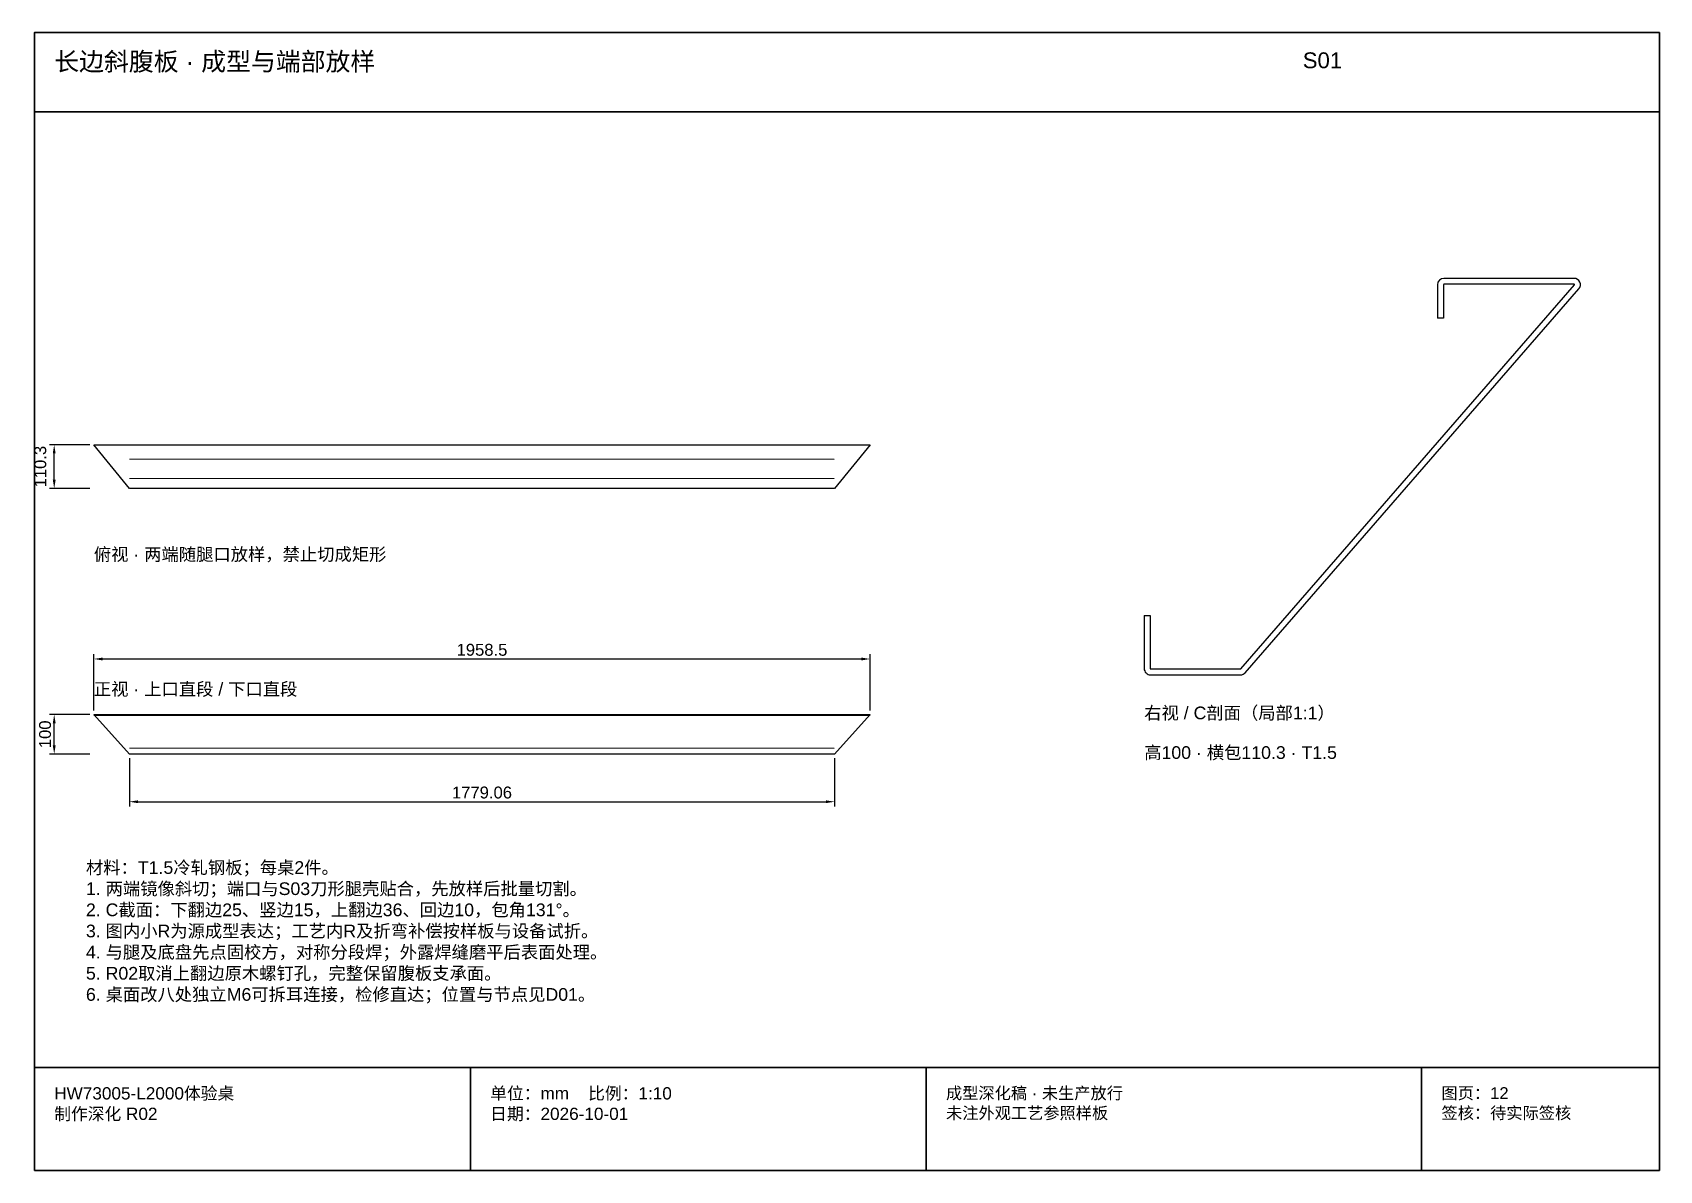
# Model space of a CAD drawing. Header units: millimetres. Extents: x 50 to 432208, y 2 to 4150.
# Drawn here: x 132045 to 136150, y 50 to 2920 of the extents above; entities that cross this region are included whole.
import ezdxf

# ---------------------------------------------------------------- set-up
doc = ezdxf.new("R2010")
doc.units = ezdxf.units.MM
doc.linetypes.add('DASHED', pattern=[1.524, 1.27, -0.254])
for name, color, linetype, lineweight in [('DIM', 7, 'Continuous', 13), ('FRAME', 7, 'Continuous', 35), ('HIDDEN', 8, 'DASHED', 13), ('NOTE', 7, 'Continuous', 18), ('OUTLINE', 7, 'Continuous', 25)]:
    doc.layers.add(name, color=color, linetype=linetype, lineweight=lineweight)
doc.styles.add('CN', font='Arial Unicode.ttf')
doc.dimstyles.new('D10', dxfattribs={"dimtxt": 30, "dimasz": 22, "dimexe": 12, "dimexo": 10, "dimgap": 8, "dimtad": 1, "dimdsep": 46, "dimtxsty": 'CN', "dimcen": 2.5, "dimclrd": 7, "dimclre": 7, "dimclrt": 7, "dimazin": 3, "dimtfac": 1, "dimtmove": 0, "dimatfit": 3})

msp = doc.modelspace()

# ---------------------------------------------------------------- texts
at = {"layer": 'NOTE', "attachment_point": 1, "style": 'CN'}
for s, insert, char_height, width in [('长边斜腹板 · 成型与端部放样', (132100, 2870), 46, 3100), ('S01', (135250, 2870), 40, 900), ('俯视 · 两端随腿口放样，禁止切成矩形', (132200, 1620), 32, 2400), ('正视 · 上口直段 / 下口直段', (132200, 1280), 32, 1500), ('右视 / C剖面（局部1:1）', (134850, 1220), 32, 1150), ('高100 · 横包110.3 · T1.5', (134850, 1120), 32, 1200), ('材料：T1.5冷轧钢板；每桌2件。\\P1. 两端镜像斜切；端口与S03刀形腿壳贴合，先放样后批量切割。\\P2. C截面：下翻边25、竖边15，上翻边36、回边10，包角131°。\\P3. 图内小R为源成型表达；工艺内R及折弯补偿按样板与设备试折。\\P4. 与腿及底盘先点固校方，对称分段焊；外露焊缝磨平后表面处理。\\P5. R02取消上翻边原木螺钉孔，完整保留腹板支承面。\\P6. 桌面改八处独立M6可拆耳连接，检修直达；位置与节点见D01。', (132180, 830), 32, 2500), ('HW73005-L2000体验桌\\P制作深化 R02', (132100, 260), 31, 1000), ('单位：mm    比例：1:10\\P日期：2026-10-01', (133200, 260), 31, 1050), ('成型深化稿 · 未生产放行\\P未注外观工艺参照样板', (134350, 260), 30, 1150), ('图页：12\\P签核：待实际签核', (135600, 260), 30, 550)]:
    msp.add_mtext(s, dxfattribs=dict(at, insert=insert, char_height=char_height, width=width))

# ---------------------------------------------------------------- dimensions: what is measured, and where the dimension line sits
at = {"layer": 'DIM'}
for base, p1, p2 in [((132100, 1770), (132200, 1770), (132200, 1880.3)), ((132100, 1100), (132200, 1100), (132200, 1200))]:
    msp.add_linear_dim(base=base, p1=p1, p2=p2, angle=90, dimstyle='D10', dxfattribs=at).render()
for base, p1, p2 in [((132200, 1340), (132200, 1200), (134158.5, 1200)), ((132289.722, 980), (132289.722, 1100), (134068.778, 1100))]:
    msp.add_linear_dim(base=base, p1=p1, p2=p2, dimstyle='D10', dxfattribs=at).render()

# ---------------------------------------------------------------- linework, layer by layer
at = {"layer": 'FRAME'}
for p, q in [((132050, 2720), (136150, 2720)), ((132050, 310), (136150, 310)), ((133150, 50), (133150, 310)), ((134300, 50), (134300, 310)), ((135550, 50), (135550, 310))]:
    msp.add_line(p, q, dxfattribs=at)
msp.add_lwpolyline([(132050, 50), (136150, 50), (136150, 2920), (132050, 2920)], close=True, dxfattribs=at)
at = {"layer": 'HIDDEN'}
for p, q in [((132289.722, 1844), (134068.778, 1844)), ((132289.722, 1795), (134068.778, 1795)), ((132289.722, 1115), (134068.778, 1115))]:
    msp.add_line(p, q, dxfattribs=at)
at = {"layer": 'OUTLINE'}
for p, q in [((135934.872, 2300), (135606, 2300)), ((135093.467, 1315.344), (135935.627, 2283.344)), ((135104.783, 1305.498), (135946.943, 2273.498)), ((135590, 2284), (135590, 2200)), ((135605, 2284), (135605, 2200)), ((135934.872, 2285), (135606, 2285)), ((135605, 2200), (135590, 2200)), ((134850, 1450), (134850, 1316)), ((134850, 1450), (134865, 1450)), ((134865, 1450), (134865, 1316)), ((134866, 1315), (135092.712, 1315)), ((134866, 1300), (135092.712, 1300)), ((132200, 1198.5), (134158.5, 1198.5))]:
    msp.add_line(p, q, dxfattribs=at)
for points in [[(132200, 1880.3), (134158.5, 1880.3), (134068.778, 1770), (132289.722, 1770)], [(132200, 1200), (134158.5, 1200), (134068.778, 1100), (132289.722, 1100)]]:
    msp.add_lwpolyline(points, close=True, dxfattribs=at)
for centre, radius, start, end in [((135606, 2284), 16, 90, 180), ((135934.872, 2284), 16, 319, 90), ((135606, 2284), 1, 90.007942, 180.026214), ((135934.872, 2284), 1, 318.983829, 90.000352), ((134866, 1316), 16, 179.999788, 270.000212), ((134866, 1316), 1, 179.990861, 270.026214), ((135092.714, 1315.997), 0.997, 269.911409, 319.054901), ((135092.713, 1315.999), 15.998, 269.997638, 318.979552)]:
    msp.add_arc(centre, radius, start, end, dxfattribs=at)

msp.set_redraw_order([(e.dxf.handle, doc.entitydb.next_handle()) for e in msp.query("TEXT MTEXT ATTDEF DIMENSION ARC_DIMENSION")])  # texts and dimensions are drawn at this point

doc.saveas('drawing.dxf')
